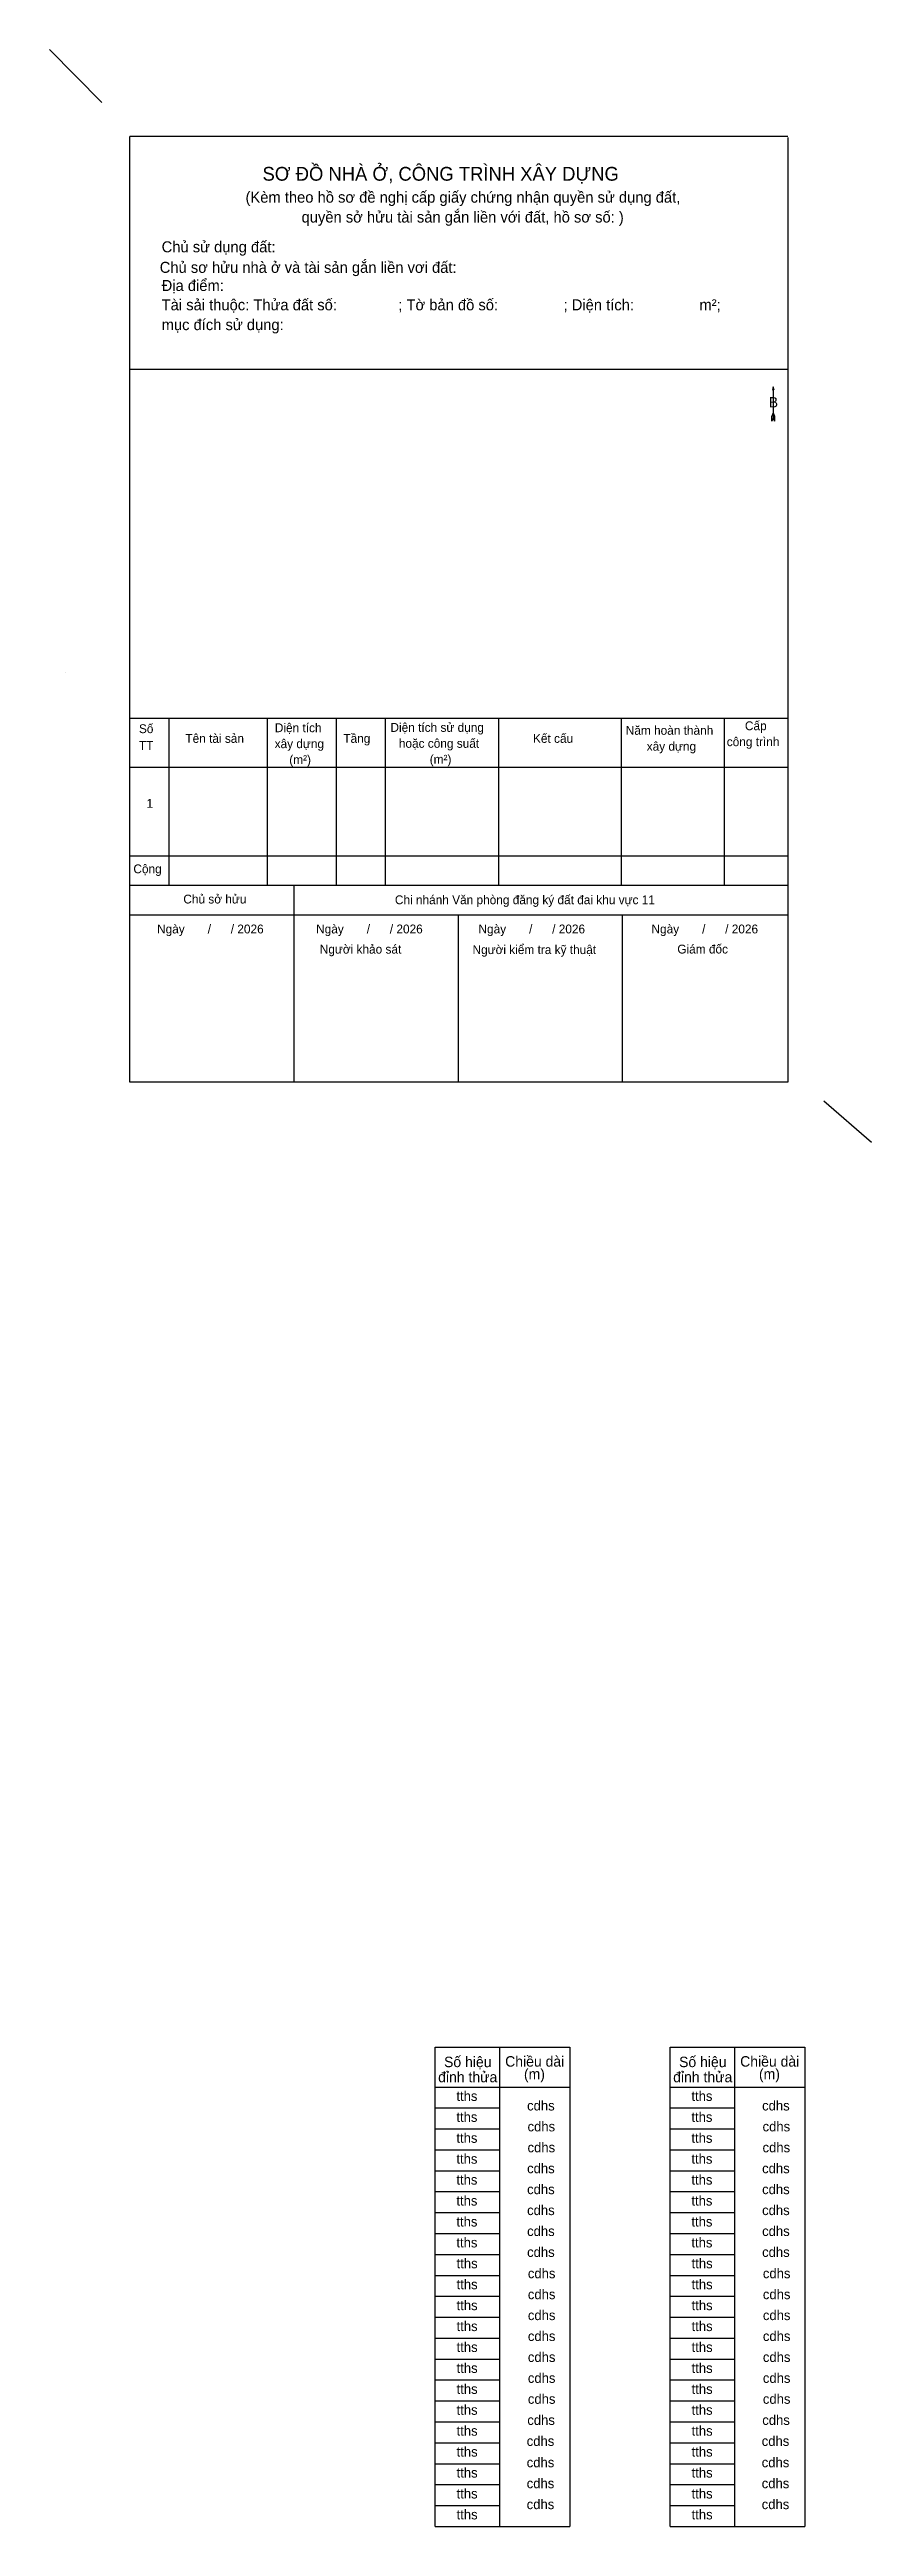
# Model space of a CAD drawing. Extents: x -500393 to -499232, y -1000262 to -999219.
# Drawn here: x -500393 to -500158, y -999966 to -999256 of the extents above; entities that cross this region are included whole.
import ezdxf

# ---------------------------------------------------------------- set-up
doc = ezdxf.new("R2010")
doc.units = 0
doc.layers.add('Level 56', color=7, linetype='Continuous')
doc.layers.add('Level 60', color=7, linetype='Continuous')

msp = doc.modelspace()

# ---------------------------------------------------------------- texts
at = {"layer": 'Level 56'}
for s, p in [('tths', (-500276.6, -999844.1)), ('cdhs', (-500256.32, -999846.83)), ('tths', (-500209.21, -999844.1)), ('cdhs', (-500188.93, -999846.83)), ('tths', (-500276.6, -999850.1)), ('cdhs', (-500256.19, -999852.83)), ('tths', (-500209.21, -999850.1)), ('cdhs', (-500188.8, -999852.83)), ('tths', (-500276.6, -999856.1)), ('cdhs', (-500256.19, -999858.83)), ('tths', (-500209.21, -999856.1)), ('cdhs', (-500188.8, -999858.83)), ('tths', (-500276.6, -999862.1)), ('tths', (-500276.6, -999868.1)), ('cdhs', (-500256.32, -999864.83)), ('tths', (-500209.21, -999862.1)), ('tths', (-500209.21, -999868.1)), ('cdhs', (-500188.93, -999864.83)), ('tths', (-500276.6, -999874.1)), ('cdhs', (-500256.32, -999870.83)), ('tths', (-500209.21, -999874.1)), ('cdhs', (-500188.93, -999870.83)), ('tths', (-500276.6, -999880.1)), ('cdhs', (-500256.32, -999876.83)), ('cdhs', (-500256.32, -999882.83)), ('tths', (-500209.21, -999880.1)), ('cdhs', (-500188.93, -999876.83)), ('cdhs', (-500188.93, -999882.83)), ('tths', (-500276.6, -999886.1)), ('cdhs', (-500256.32, -999888.83)), ('tths', (-500209.21, -999886.1)), ('cdhs', (-500188.93, -999888.83)), ('tths', (-500276.54, -999892.09)), ('cdhs', (-500256.1, -999894.94)), ('tths', (-500209.15, -999892.09)), ('cdhs', (-500188.71, -999894.94)), ('tths', (-500276.54, -999898.09)), ('tths', (-500276.54, -999904.09)), ('cdhs', (-500256.1, -999900.94)), ('tths', (-500209.15, -999898.09)), ('tths', (-500209.15, -999904.09)), ('cdhs', (-500188.71, -999900.94)), ('tths', (-500276.54, -999910.09)), ('cdhs', (-500256.1, -999906.94)), ('tths', (-500209.15, -999910.09)), ('cdhs', (-500188.71, -999906.94)), ('tths', (-500276.54, -999916.09)), ('cdhs', (-500256.1, -999912.94)), ('tths', (-500209.15, -999916.09)), ('cdhs', (-500188.71, -999912.94)), ('tths', (-500276.54, -999922.09)), ('cdhs', (-500256.1, -999918.94)), ('cdhs', (-500256.1, -999924.94)), ('tths', (-500209.15, -999922.09)), ('cdhs', (-500188.71, -999918.94)), ('cdhs', (-500188.71, -999924.94)), ('tths', (-500276.54, -999928.09)), ('cdhs', (-500256.1, -999930.94)), ('tths', (-500209.15, -999928.09)), ('cdhs', (-500188.71, -999930.94)), ('tths', (-500276.54, -999934.09)), ('cdhs', (-500256.26, -999937)), ('tths', (-500209.15, -999934.09)), ('cdhs', (-500188.88, -999937)), ('tths', (-500276.54, -999940.09)), ('tths', (-500276.54, -999946.09)), ('cdhs', (-500256.43, -999943.02)), ('tths', (-500209.15, -999940.09)), ('tths', (-500209.15, -999946.09)), ('cdhs', (-500189.04, -999943.02)), ('tths', (-500276.54, -999952.09)), ('cdhs', (-500256.43, -999949.15)), ('tths', (-500209.15, -999952.09)), ('cdhs', (-500189.04, -999949.15)), ('tths', (-500276.54, -999958.09)), ('cdhs', (-500256.43, -999955.15)), ('cdhs', (-500256.43, -999961.15)), ('tths', (-500209.15, -999958.09)), ('cdhs', (-500189.04, -999955.15)), ('cdhs', (-500189.04, -999961.15)), ('tths', (-500276.54, -999964.09)), ('tths', (-500209.15, -999964.09))]:
    msp.add_text(s, height=2.8, dxfattribs=at).set_placement(p)
at = {"layer": 'Level 60'}
for s, height, p in [('SƠ ĐỒ NHÀ Ở, CÔNG TRÌNH XÂY DỰNG', 3.949, (-500332.19, -999293.48)), ('(Kèm theo hồ sơ đề nghị cấp giấy chứng nhận quyền sử dụng đất,', 3.1591, (-500337.06, -999299.79)), ('quyền sở hửu tài sản gắn liền với đất, hồ sơ số: )', 3.1591, (-500320.99, -999305.48)), ('Chủ sử dụng đất:', 3.1591, (-500361.11, -999314.03)), ('Chủ sơ hửu nhà ở và tài sản gắn liền vơi đất:', 3.1591, (-500361.66, -999319.91)), ('Địa điểm:', 3.159, (-500361.11, -999325.11)), ('Tài sải thuộc: Thửa đất số:               ; Tờ bản đồ số:                ; Diện tích:                m²;', 3.15908, (-500361.11, -999330.65)), ('mục đích sử dụng:', 3.1591, (-500361.11, -999336.34)), ('B', 2.96, (-500187, -999358.5)), ('X', 4.061671583405764e-46, (-500388.8, -999434.52)), ('Y', 4.061671583405764e-46, (-500388.8, -999434.52)), ('Chiều dài', 4.061671583405764e-46, (-500388.8, -999434.52)), ('     (m)', 4.061671583405764e-46, (-500388.8, -999434.52)), (' Số hiệu', 4.061671583405764e-46, (-500388.8, -999434.52)), ('đỉnh thửa', 4.061671583405764e-46, (-500388.8, -999434.52)), ('Tọa độ', 4.937688635071732e-46, (-500388.8, -999434.52)), ('X', 4.061671583405764e-46, (-500388.8, -999434.52)), ('Y', 4.061671583405764e-46, (-500388.8, -999434.52)), ('Chiều dài', 4.061671583405764e-46, (-500388.8, -999434.52)), ('     (m)', 4.061671583405764e-46, (-500388.8, -999434.52)), (' Số hiệu', 4.061671583405764e-46, (-500388.8, -999434.52)), ('đỉnh thửa', 4.061671583405764e-46, (-500388.8, -999434.52)), ('Tọa độ', 4.937688635071732e-46, (-500388.8, -999434.52)), ('tamyhs', 5.2595641368132946e-46, (-500388.8, -999434.52)), ('tamyhs', 5.2595641368132946e-46, (-500388.8, -999434.52)), ('tamyhs', 5.2595641368132946e-46, (-500388.8, -999434.52)), ('tamyhs', 5.2595641368132946e-46, (-500388.8, -999434.52)), ('tamyhs', 5.2595641368132946e-46, (-500388.8, -999434.52)), ('tamyhs', 5.2595641368132946e-46, (-500388.8, -999434.52)), ('tamyhs', 5.2595641368132946e-46, (-500388.8, -999434.52)), ('tamyhs', 5.2595641368132946e-46, (-500388.8, -999434.52)), ('tamyhs', 5.2595641368132946e-46, (-500388.8, -999434.52)), ('tamyhs', 5.2595641368132946e-46, (-500388.8, -999434.52)), ('tamyhs', 5.2595641368132946e-46, (-500388.8, -999434.52)), ('tamxhs', 5.2595641368132946e-46, (-500388.8, -999434.52)), ('tamxhs', 5.2595641368132946e-46, (-500388.8, -999434.52)), ('tamxhs', 5.2595641368132946e-46, (-500388.8, -999434.52)), ('tamxhs', 5.2595641368132946e-46, (-500388.8, -999434.52)), ('tamxhs', 5.2595641368132946e-46, (-500388.8, -999434.52)), ('tamxhs', 5.2595641368132946e-46, (-500388.8, -999434.52)), ('tamxhs', 5.2595641368132946e-46, (-500388.8, -999434.52)), ('tamxhs', 5.2595641368132946e-46, (-500388.8, -999434.52)), ('tamxhs', 5.2595641368132946e-46, (-500388.8, -999434.52)), ('tamxhs', 5.2595641368132946e-46, (-500388.8, -999434.52)), ('tamxhs', 5.2595641368132946e-46, (-500388.8, -999434.52)), ('tamyhs', 5.2595641368132946e-46, (-500388.8, -999434.52)), ('tamyhs', 5.2595641368132946e-46, (-500388.8, -999434.52)), ('tamyhs', 5.2595641368132946e-46, (-500388.8, -999434.52)), ('tamxhs', 5.2595641368132946e-46, (-500388.8, -999434.52)), ('tamxhs', 5.2595641368132946e-46, (-500388.8, -999434.52)), ('tamxhs', 5.2595641368132946e-46, (-500388.8, -999434.52)), ('tamyhs', 5.2595641368132946e-46, (-500388.8, -999434.52)), ('tamyhs', 5.2595641368132946e-46, (-500388.8, -999434.52)), ('tamyhs', 5.2595641368132946e-46, (-500388.8, -999434.52)), ('tamyhs', 5.2595641368132946e-46, (-500388.8, -999434.52)), ('tamyhs', 5.2595641368132946e-46, (-500388.8, -999434.52)), ('tamyhs', 5.2595641368132946e-46, (-500388.8, -999434.52)), ('tamyhs', 5.2595641368132946e-46, (-500388.8, -999434.52)), ('tamyhs', 5.2595641368132946e-46, (-500388.8, -999434.52)), ('tamyhs', 5.2595641368132946e-46, (-500388.8, -999434.52)), ('tamyhs', 5.2595641368132946e-46, (-500388.8, -999434.52)), ('tamyhs', 5.2595641368132946e-46, (-500388.8, -999434.52)), ('tamxhs', 5.2595641368132946e-46, (-500388.8, -999434.52)), ('tamxhs', 5.2595641368132946e-46, (-500388.8, -999434.52)), ('tamxhs', 5.2595641368132946e-46, (-500388.8, -999434.52)), ('tamxhs', 5.2595641368132946e-46, (-500388.8, -999434.52)), ('tamxhs', 5.2595641368132946e-46, (-500388.8, -999434.52)), ('tamxhs', 5.2595641368132946e-46, (-500388.8, -999434.52)), ('tamxhs', 5.2595641368132946e-46, (-500388.8, -999434.52)), ('tamxhs', 5.2595641368132946e-46, (-500388.8, -999434.52)), ('tamxhs', 5.2595641368132946e-46, (-500388.8, -999434.52)), ('tamxhs', 5.2595641368132946e-46, (-500388.8, -999434.52)), ('tamxhs', 5.2595641368132946e-46, (-500388.8, -999434.52)), ('tamyhs', 5.2595641368132946e-46, (-500388.8, -999434.52)), ('tamyhs', 5.2595641368132946e-46, (-500388.8, -999434.52)), ('tamyhs', 5.2595641368132946e-46, (-500388.8, -999434.52)), ('tamxhs', 5.2595641368132946e-46, (-500388.8, -999434.52)), ('tamxhs', 5.2595641368132946e-46, (-500388.8, -999434.52)), ('tamxhs', 5.2595641368132946e-46, (-500388.8, -999434.52)), ('Số ', 2.539, (-500367.62, -999451.89)), ('Tên tài sản', 2.5385, (-500354.3, -999454.67)), ('xây dựng', 2.539, (-500328.71, -999456.19)), ('Diện tích', 2.539, (-500328.65, -999451.62)), ('Tầng', 2.539, (-500309.01, -999454.67)), ('Diện tích sử dụng', 2.5385, (-500295.5, -999451.52)), ('hoặc công suất', 2.5385, (-500293.09, -999456.09)), ('Kết cấu', 2.539, (-500254.63, -999454.67)), ('Năm hoàn thành', 2.5385, (-500228.03, -999452.36)), ('công trình', 2.539, (-500199.06, -999455.62)), ('Cấp', 2.539, (-500193.85, -999451.05)), ('TT', 2.539, (-500367.62, -999456.71)), ('(m²)', 2.539, (-500324.51, -999460.76)), ('(m²)', 2.539, (-500284.24, -999460.66)), ('xây dựng', 2.539, (-500222.02, -999456.93)), ('1', 2.54, (-500365.45, -999473.3)), ('Cộng', 2.539, (-500369.21, -999492.08)), ('Chủ sở hửu', 2.539, (-500354.89, -999500.74)), ('Chi nhánh Văn phòng đăng ký đất đai khu vực 11', 2.5385, (-500294.22, -999500.95)), ('Ngày       /      / 2026', 2.5385, (-500362.42, -999509.32)), ('Ngày       /      / 2026', 2.5385, (-500316.81, -999509.32)), ('Ngày       /      / 2026', 2.5385, (-500270.26, -999509.32)), ('Ngày       /      / 2026', 2.5385, (-500220.65, -999509.32)), ('Người khảo sát', 2.5385, (-500315.76, -999515.11)), ('Người kiểm tra kỹ thuật', 2.5385, (-500271.96, -999515.24)), ('Giám đốc', 2.539, (-500213.24, -999515.08)), ('đỉnh thửa', 3, (-500281.82, -999838.74)), ('Số hiệu', 3, (-500280.13, -999834.41)), ('Chiều dài', 3, (-500262.61, -999834.26)), ('(m)', 3, (-500257.22, -999837.88)), ('đỉnh thửa', 3, (-500214.43, -999838.74)), ('Số hiệu', 3, (-500212.74, -999834.41)), ('Chiều dài', 3, (-500195.22, -999834.26)), ('(m)', 3, (-500189.83, -999837.88))]:
    msp.add_text(s, height=height, dxfattribs=at).set_placement(p)

# ---------------------------------------------------------------- linework, layer by layer
at = {"layer": 'Level 60'}
for p, q in [((-500378.25, -999271.08), (-500393.26, -999255.88)), ((-500370.23, -999280.75), (-500181.51, -999280.75)), ((-500370.23, -999552.02), (-500370.23, -999280.77)), ((-500181.51, -999281.1), (-500181.51, -999552.02)), ((-500181.51, -999347.66), (-500370.23, -999347.66)), ((-500185.72, -999352.58), (-500185.98, -999353.54)), ((-500185.72, -999352.58), (-500185.72, -999361.54)), ((-500185.46, -999353.54), (-500185.72, -999352.58)), ((-500186.12, -999362.46), (-500186.1, -999360.98)), ((-500185.72, -999361.54), (-500186.12, -999362.46)), ((-500185.72, -999360.06), (-500186.1, -999360.98)), ((-500185.72, -999360.06), (-500185.34, -999360.98)), ((-500185.72, -999360.19), (-500185.34, -999361.11)), ((-500185.72, -999360.32), (-500185.34, -999361.24)), ((-500185.72, -999360.45), (-500185.34, -999361.37)), ((-500185.72, -999360.58), (-500185.34, -999361.5)), ((-500185.72, -999360.71), (-500185.34, -999361.64)), ((-500185.72, -999360.84), (-500185.34, -999361.77)), ((-500185.72, -999360.97), (-500185.33, -999361.9)), ((-500185.72, -999361.09), (-500185.33, -999362.04)), ((-500185.72, -999361.22), (-500185.33, -999362.17)), ((-500185.72, -999361.35), (-500185.33, -999362.3)), ((-500185.72, -999361.54), (-500185.33, -999362.46)), ((-500185.33, -999362.46), (-500185.34, -999360.98)), ((-500388.8, -999434.52), (-500388.8, -999434.52)), ((-500388.8, -999434.52), (-500388.8, -999434.52)), ((-500388.8, -999434.52), (-500388.8, -999434.52)), ((-500388.8, -999434.52), (-500388.8, -999434.52)), ((-500388.8, -999434.52), (-500388.8, -999434.52)), ((-500388.8, -999434.52), (-500388.8, -999434.52)), ((-500388.8, -999434.52), (-500388.8, -999434.52)), ((-500388.8, -999434.52), (-500388.8, -999434.52)), ((-500388.8, -999434.52), (-500388.8, -999434.52)), ((-500388.8, -999434.52), (-500388.8, -999434.52)), ((-500181.51, -999447.65), (-500370.23, -999447.65)), ((-500358.95, -999495.61), (-500358.95, -999447.65)), ((-500330.74, -999495.61), (-500330.74, -999447.65)), ((-500311, -999495.61), (-500311, -999447.65)), ((-500296.9, -999495.61), (-500296.9, -999447.65)), ((-500264.46, -999495.61), (-500264.46, -999447.65)), ((-500229.2, -999495.61), (-500229.2, -999447.65)), ((-500199.84, -999447.65), (-500199.84, -999495.61)), ((-500181.51, -999461.76), (-500370.23, -999461.76)), ((-500181.51, -999487.14), (-500370.23, -999487.14)), ((-500181.51, -999495.61), (-500370.23, -999495.61)), ((-500323.13, -999552.02), (-500323.13, -999495.61)), ((-500181.51, -999504.07), (-500370.23, -999504.07)), ((-500276.02, -999552.02), (-500276.02, -999504.07)), ((-500228.92, -999552.02), (-500228.92, -999504.07)), ((-500181.51, -999552.02), (-500370.23, -999552.02)), ((-500171.26, -999557.37), (-500157.57, -999569.16)), ((-500282.67, -999828.7), (-500244.09, -999828.7)), ((-500282.67, -999966.11), (-500282.67, -999828.7)), ((-500264.27, -999828.7), (-500264.27, -999966.11)), ((-500244.09, -999828.7), (-500244.09, -999966.11)), ((-500215.28, -999828.7), (-500176.7, -999828.7)), ((-500215.28, -999966.11), (-500215.28, -999828.7)), ((-500196.88, -999828.7), (-500196.88, -999966.11)), ((-500176.7, -999828.7), (-500176.7, -999966.11)), ((-500282.67, -999840.11), (-500244.09, -999840.11)), ((-500215.28, -999840.11), (-500176.7, -999840.11)), ((-500282.67, -999846.11), (-500264.27, -999846.11)), ((-500215.28, -999846.11), (-500196.88, -999846.11)), ((-500282.67, -999852.11), (-500264.27, -999852.11)), ((-500282.67, -999858.11), (-500264.27, -999858.11)), ((-500215.28, -999852.11), (-500196.88, -999852.11)), ((-500215.28, -999858.11), (-500196.88, -999858.11)), ((-500282.67, -999864.11), (-500264.27, -999864.11)), ((-500215.28, -999864.11), (-500196.88, -999864.11)), ((-500282.67, -999870.11), (-500264.27, -999870.11)), ((-500215.28, -999870.11), (-500196.88, -999870.11)), ((-500282.67, -999876.11), (-500264.27, -999876.11)), ((-500215.28, -999876.11), (-500196.88, -999876.11)), ((-500282.67, -999882.11), (-500264.27, -999882.11)), ((-500215.28, -999882.11), (-500196.88, -999882.11)), ((-500282.67, -999888.11), (-500264.27, -999888.11)), ((-500282.67, -999894.11), (-500264.27, -999894.11)), ((-500215.28, -999888.11), (-500196.88, -999888.11)), ((-500215.28, -999894.11), (-500196.88, -999894.11)), ((-500282.67, -999900.11), (-500264.27, -999900.11)), ((-500215.28, -999900.11), (-500196.88, -999900.11)), ((-500282.67, -999906.11), (-500264.27, -999906.11)), ((-500215.28, -999906.11), (-500196.88, -999906.11)), ((-500282.67, -999912.11), (-500264.27, -999912.11)), ((-500215.28, -999912.11), (-500196.88, -999912.11)), ((-500282.67, -999918.11), (-500264.27, -999918.11)), ((-500215.28, -999918.11), (-500196.88, -999918.11)), ((-500282.67, -999924.11), (-500264.27, -999924.11)), ((-500215.28, -999924.11), (-500196.88, -999924.11)), ((-500282.67, -999930.11), (-500264.27, -999930.11)), ((-500282.67, -999936.11), (-500264.27, -999936.11)), ((-500278.33, -999936.11), (-500268.68, -999936.11)), ((-500215.28, -999930.11), (-500196.88, -999930.11)), ((-500215.28, -999936.11), (-500196.88, -999936.11)), ((-500210.94, -999936.11), (-500201.29, -999936.11)), ((-500282.67, -999942.11), (-500264.27, -999942.11)), ((-500215.28, -999942.11), (-500196.88, -999942.11)), ((-500282.67, -999948.11), (-500264.27, -999948.11)), ((-500215.28, -999948.11), (-500196.88, -999948.11)), ((-500282.67, -999954.11), (-500264.27, -999954.11)), ((-500215.28, -999954.11), (-500196.88, -999954.11)), ((-500282.67, -999960.11), (-500264.27, -999960.11)), ((-500215.28, -999960.11), (-500196.88, -999960.11)), ((-500282.67, -999966.11), (-500244.09, -999966.11)), ((-500215.28, -999966.11), (-500176.7, -999966.11))]:
    msp.add_line(p, q, dxfattribs=at)
msp.add_lwpolyline([(-500388.8, -999434.52), (-500388.8, -999434.52), (-500388.8, -999434.52), (-500388.8, -999434.52)], close=True, dxfattribs=at)
msp.add_lwpolyline([(-500388.8, -999434.52), (-500388.8, -999434.52), (-500388.8, -999434.52), (-500388.8, -999434.52)], close=True, dxfattribs=at)

msp.set_redraw_order([(e.dxf.handle, doc.entitydb.next_handle()) for e in msp.query("TEXT MTEXT ATTDEF DIMENSION ARC_DIMENSION")])  # texts and dimensions are drawn at this point

doc.saveas('drawing.dxf')
